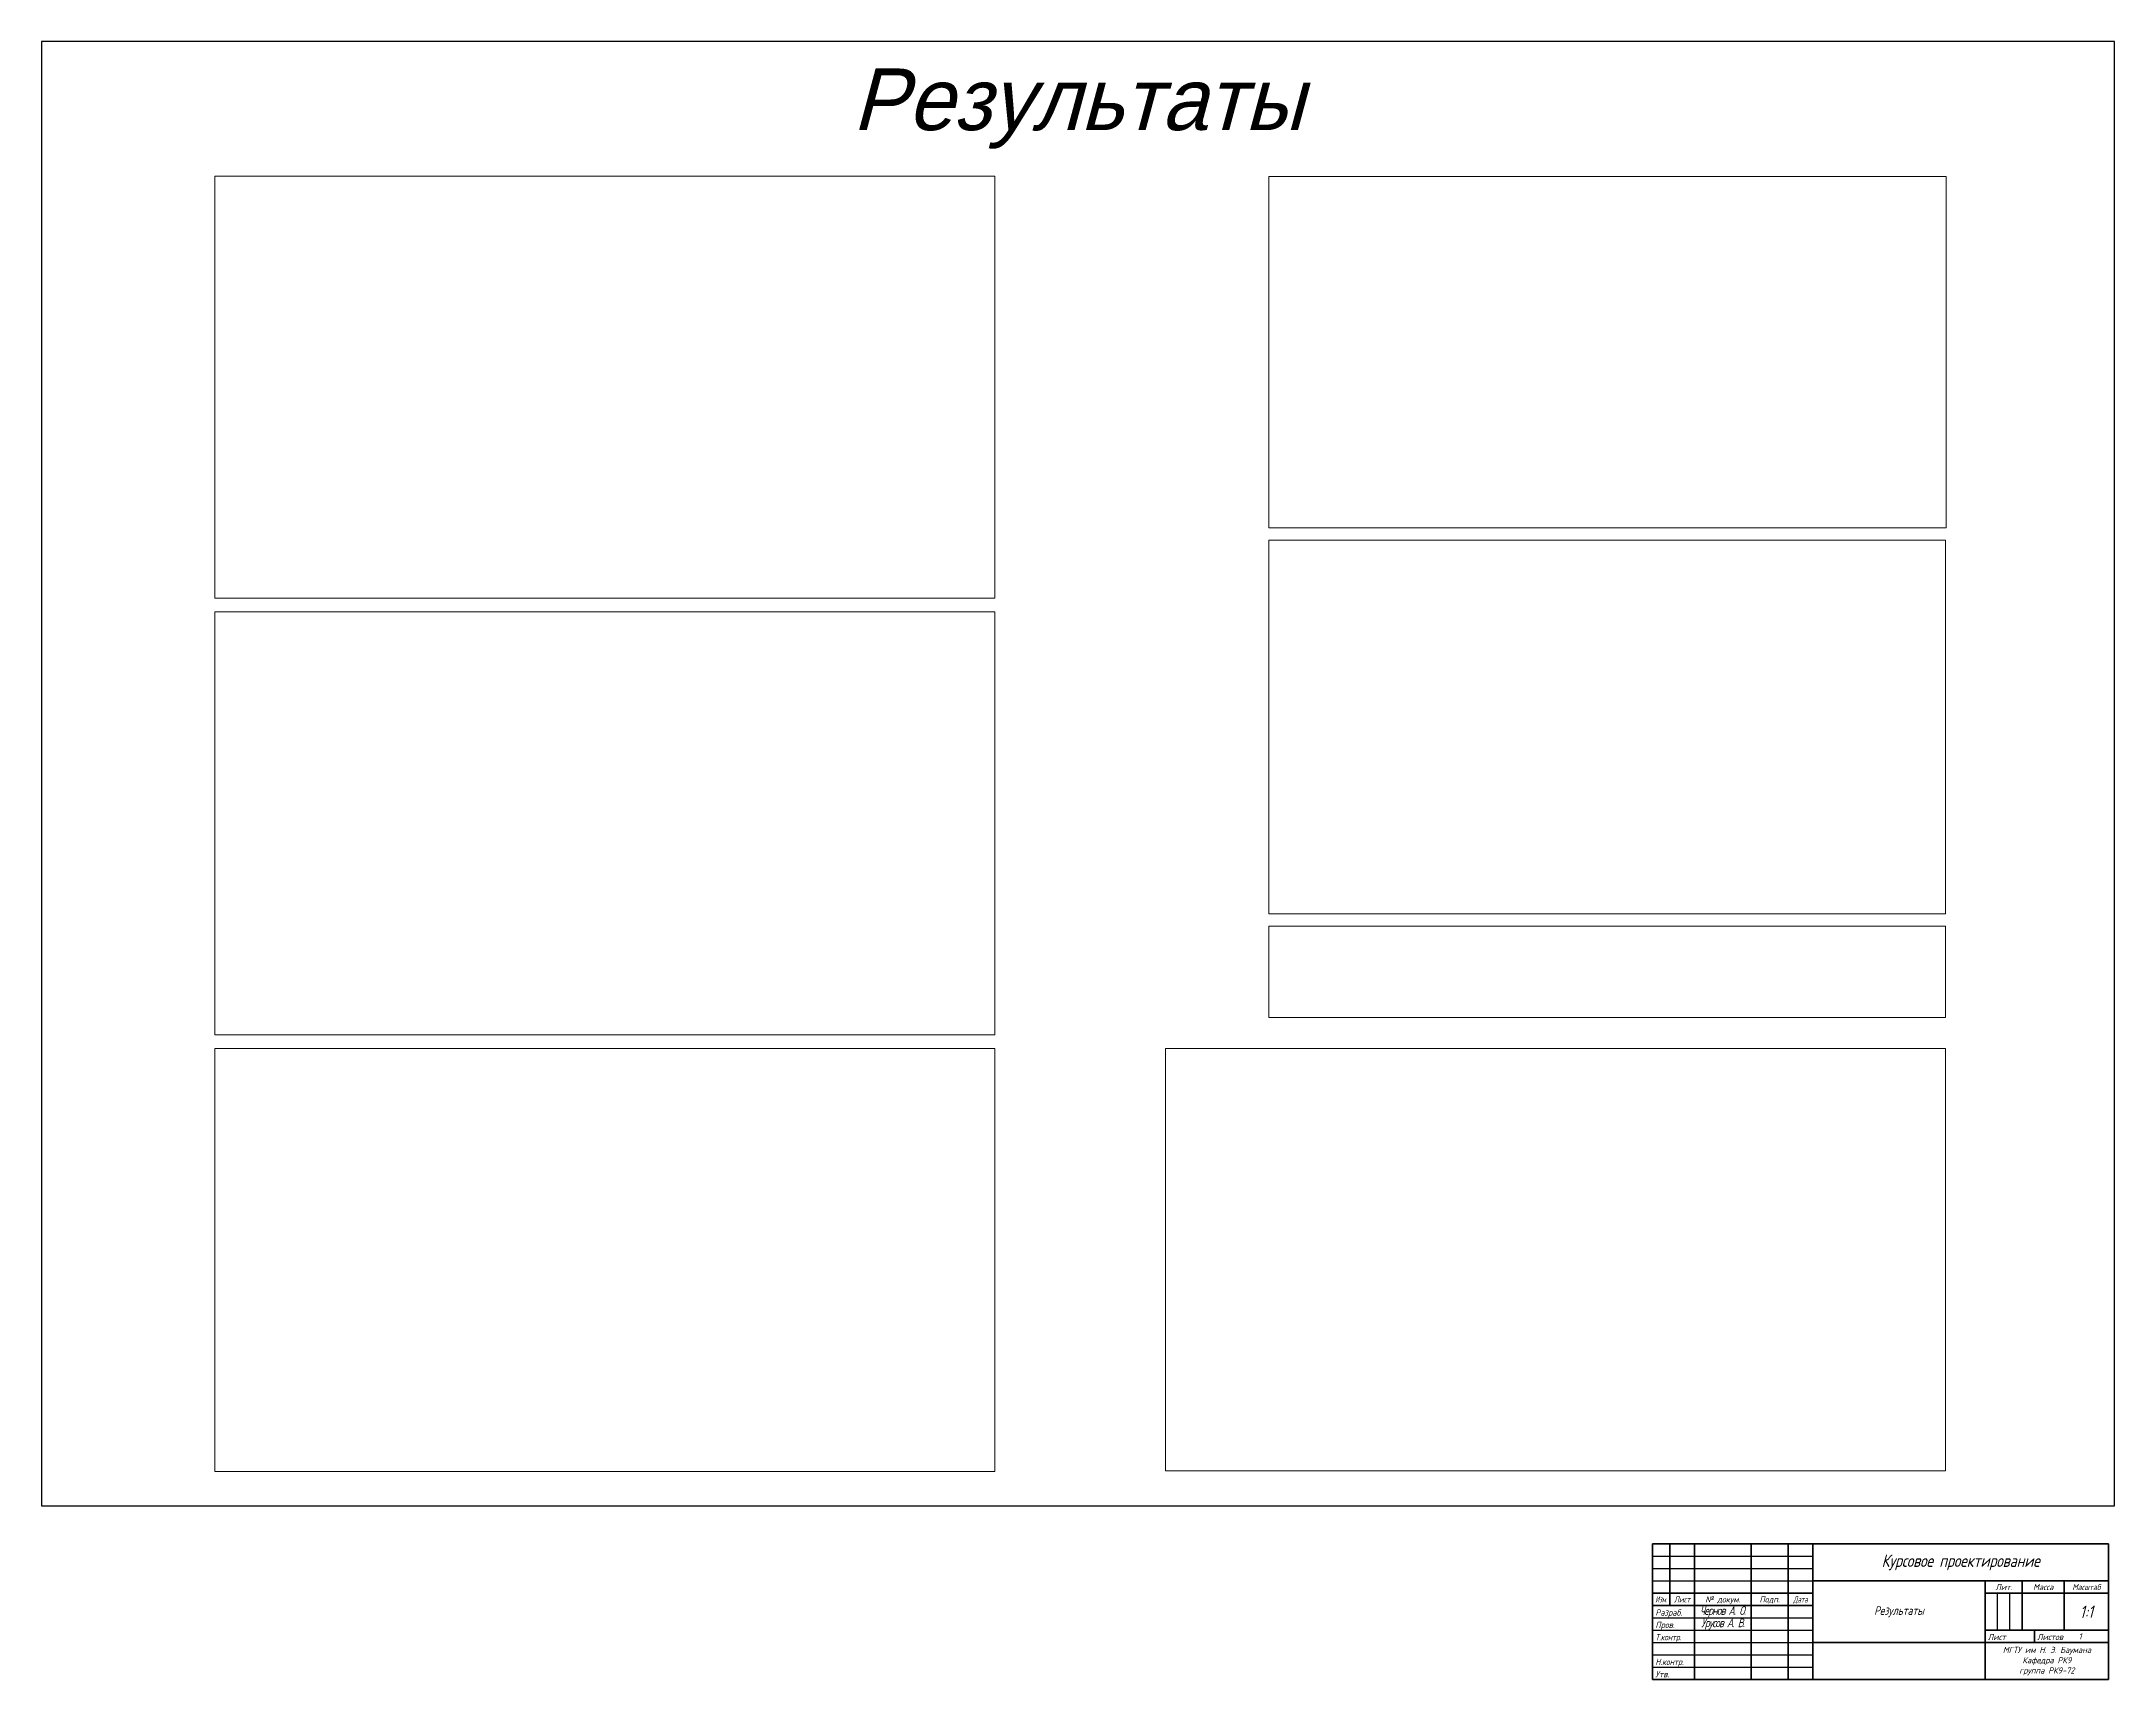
# Model space of a CAD drawing. Header units: millimetres. Extents: x -1205 to 3458, y 452 to 1430.
# Drawn here: x 2617 to 3458, y 765 to 1430 of the extents above; entities that cross this region are included whole.
import ezdxf
from ezdxf.enums import TextEntityAlignment as Align

# ---------------------------------------------------------------- set-up
doc = ezdxf.new("R2010")
doc.units = ezdxf.units.MM
doc.layers.get('0').update_dxf_attribs({"lineweight": 100})
doc.styles.add('GOST 2.304', font='CS_Gost2304.shx', dxfattribs={"oblique": 15})
picture_1 = doc.add_image_def('image2.png', size_in_pixel=(1127, 585))
picture_2 = doc.add_image_def('image3.png', size_in_pixel=(1110, 613))
picture_3 = doc.add_image_def('image4.png', size_in_pixel=(1302, 176))
picture_4 = doc.add_image_def('image5.png', size_in_pixel=(1365, 738))
picture_5 = doc.add_image_def('image6.png', size_in_pixel=(1365, 740))
picture_6 = doc.add_image_def('image7.png', size_in_pixel=(1365, 740))
picture_7 = doc.add_image_def('image8.png', size_in_pixel=(1365, 739))

msp = doc.modelspace()

# ---------------------------------------------------------------- texts
at = {"linetype": 'Continuous', "lineweight": 25, "style": 'GOST 2.304', "oblique": 15}
for s, width, p in [('Изм.', 0.75, (3274.27, 797.88)), ('Лист', 0.9, (3282.77, 797.88)), ('Дата', 0.8, (3330.77, 797.88)), ('Масштаб', 0.91954, (3446.77, 802.88))]:
    msp.add_text(s, height=2.5, dxfattribs=dict(at, width=width)).set_placement(p, align=Align.MIDDLE_CENTER)
for s, p in [('№ докум.', (3299.27, 797.88)), ('Подп.', (3318.27, 797.88)), ('Лит.', (3413.27, 802.88)), ('Масса', (3429.27, 802.88))]:
    msp.add_text(s, height=2.5, dxfattribs=at).set_placement(p, align=Align.MIDDLE_CENTER)
for s, p in [('Разраб.', (3271.93, 791.3)), ('Пров.', (3271.93, 786.3)), ('Лист', (3406.77, 781.38)), ('Листов', (3426.77, 781.38)), ('Утв.', (3271.93, 766.3))]:
    msp.add_text(s, height=2.5, dxfattribs=at).set_placement(p)
for s, width, p in [('Т.контр.', 0.9, (3271.93, 781.3)), ('Н.контр.', 0.95, (3271.93, 771.3))]:
    msp.add_text(s, height=2.5, dxfattribs=dict(at, width=width)).set_placement(p)
at = {"insert": (3037.7, 1402.58), "char_height": 25, "width": 841, "attachment_point": 5, "style": 'GOST 2.304'}
msp.add_mtext('{\\fCS Standard|b0|i0|c204|p34;Результаты}', dxfattribs=at)
at = {"lineweight": 30, "attachment_point": 5, "style": 'GOST 2.304'}
for s, insert, char_height, width in [('Курсовое проектирование', (3395.77, 812.88), 5, 120), ('{\\T0.75;Чернов А. О.}', (3299.27, 792.88), 3.5, 23), ('Результаты', (3370.77, 792.88), 3.5, 70), ('1:1', (3446.77, 792.88), 5, 18), ('{\\T0.8;Урусов А. В.}', (3299.27, 787.88), 3.5, 23), ('1', (3444.26, 782.88), 2.5, 7.9946), ('МГТУ им Н. Э. Баумана\\PКафедра РК9\\Pгруппа РК9-72', (3430.77, 772.88), 2.5, 50)]:
    msp.add_mtext(s, dxfattribs=dict(at, insert=insert, char_height=char_height, width=width))

# ---------------------------------------------------------------- linework, layer by layer
at = {"linetype": 'Continuous', "lineweight": 60}
for p, q in [((3270.77, 820.38), (3455.77, 820.38)), ((3270.77, 765.38), (3270.77, 820.38)), ((3277.77, 795.38), (3277.77, 820.38)), ((3287.77, 765.38), (3287.77, 820.38)), ((3310.77, 765.38), (3310.77, 820.38)), ((3325.77, 765.38), (3325.77, 820.38)), ((3335.77, 765.38), (3335.77, 820.38)), ((3455.77, 765.38), (3455.77, 820.38)), ((3270.77, 800.38), (3335.77, 800.38)), ((3335.77, 805.38), (3455.77, 805.38)), ((3405.77, 765.38), (3405.77, 805.38)), ((3405.77, 800.38), (3455.77, 800.38)), ((3420.77, 785.38), (3420.77, 805.38)), ((3437.77, 785.38), (3437.77, 805.38)), ((3270.77, 795.38), (3335.77, 795.38)), ((3405.77, 785.38), (3455.77, 785.38)), ((3425.77, 780.38), (3425.77, 785.38)), ((3335.77, 780.38), (3455.77, 780.38)), ((3270.77, 765.38), (3455.77, 765.38))]:
    msp.add_line(p, q, dxfattribs=at)
at = {"linetype": 'Continuous', "lineweight": 25}
for p, q in [((3270.77, 815.38), (3335.77, 815.38)), ((3270.77, 810.38), (3335.77, 810.38)), ((3270.77, 805.38), (3335.77, 805.38)), ((3410.77, 785.38), (3410.77, 800.38)), ((3415.77, 785.38), (3415.77, 800.38)), ((3270.77, 790.38), (3335.77, 790.38)), ((3270.77, 785.38), (3335.77, 785.38)), ((3270.77, 780.38), (3335.77, 780.38)), ((3270.77, 775.38), (3335.77, 775.38)), ((3270.77, 770.38), (3335.77, 770.38))]:
    msp.add_line(p, q, dxfattribs=at)
msp.add_lwpolyline([(2617.2, 835.81), (3458.2, 835.81), (3458.2, 1429.81), (2617.2, 1429.81), (2617.2, 835.81)], dxfattribs=at)

msp.set_redraw_order([(e.dxf.handle, doc.entitydb.next_handle()) for e in msp.query("TEXT MTEXT ATTDEF DIMENSION ARC_DIMENSION")])  # texts and dimensions are drawn at this point

# ---------------------------------------------------------------- pictures from other files: only their frames are drawn
at = {"lineweight": 0}
image = msp.add_image(picture_4, insert=(2687.5, 1204.06), size_in_units=(316.43, 171.08), dxfattribs=at)
image.dxf.flags = 7
image = msp.add_image(picture_1, insert=(3115.17, 1232.48), size_in_units=(274.78, 142.63), dxfattribs=at)
image.dxf.flags = 7
image = msp.add_image(picture_2, insert=(3115.17, 1075.95), size_in_units=(274.4, 151.54), dxfattribs=at)
image.dxf.flags = 7
image = msp.add_image(picture_5, insert=(2687.5, 1026.94), size_in_units=(316.43, 171.54), dxfattribs=at)
image.dxf.flags = 7
image = msp.add_image(picture_3, insert=(3115.17, 1033.86), size_in_units=(274.4, 37.09), dxfattribs=at)
image.dxf.flags = 7
image = msp.add_image(picture_6, insert=(2687.5, 849.82), size_in_units=(316.43, 171.54), dxfattribs=at)
image.dxf.flags = 7
image = msp.add_image(picture_7, insert=(3073.14, 850.05), size_in_units=(316.43, 171.31), dxfattribs=at)
image.dxf.flags = 7

doc.saveas('drawing.dxf')
